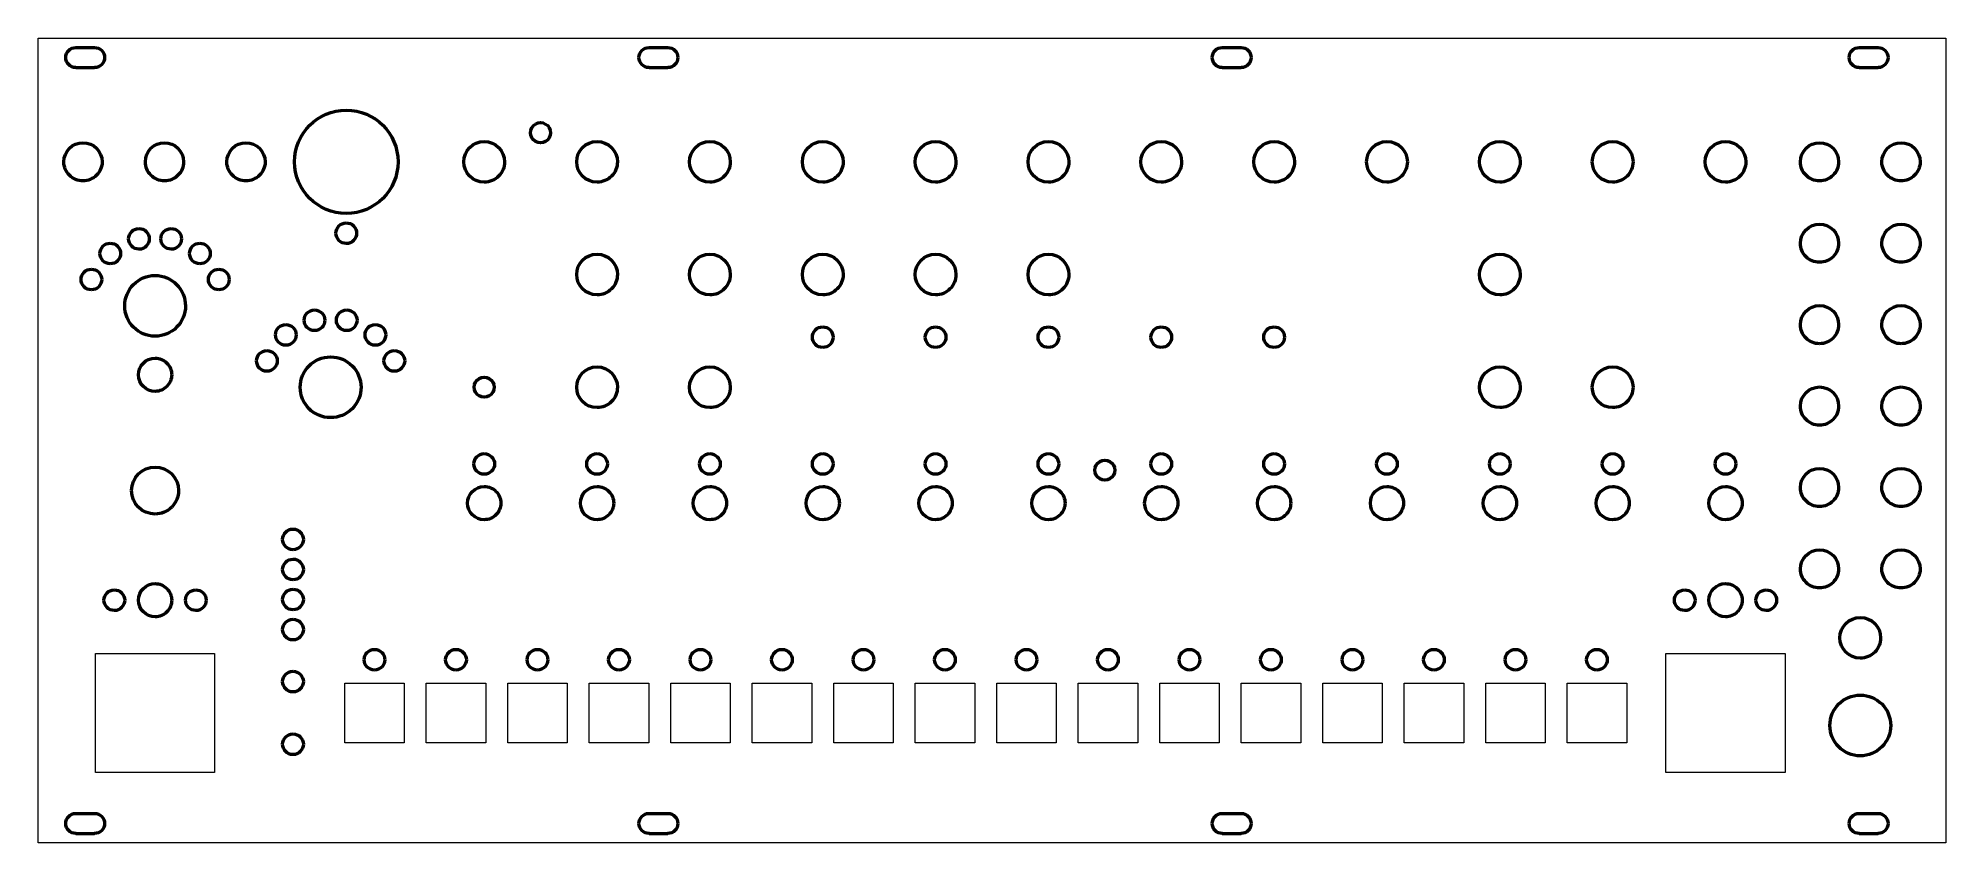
# Model space of a CAD drawing. Header units: millimetres. Extents: x -2 to 302, y -12 to 117.
import ezdxf

# ---------------------------------------------------------------- set-up
doc = ezdxf.new("R2010")
doc.units = ezdxf.units.MM
doc.layers.add('DXF_Panel_2_0_mechanical_Model_Mechanical', color=7, linetype='Continuous')

msp = doc.modelspace()

# ---------------------------------------------------------------- linework, layer by layer
at = {"layer": 'DXF_Panel_2_0_mechanical_Model_Mechanical', "color": 18, "lineweight": 0, "ltscale": 25.4}
for p, q in [((-2.149999, 116.749987), (302.150018, 116.749987)), ((-2.149999, -11.750016), (-2.149999, 116.749987)), ((302.150018, 116.749987), (302.150018, -11.750016)), ((6.99958, 18.499207), (25.999581, 18.499207)), ((6.99958, -0.500793), (6.99958, 18.499207)), ((25.999581, 18.499207), (25.999581, -0.500793)), ((257.499719, 18.499215), (276.499721, 18.499215)), ((257.499719, -0.500785), (257.499719, 18.499215)), ((276.499721, 18.499215), (276.499721, -0.500785)), ((46.749493, 13.751917), (56.249493, 13.751917)), ((46.749493, 4.251917), (46.749493, 13.751917)), ((56.249493, 13.751917), (56.249493, 4.251917)), ((59.749493, 13.751917), (69.249492, 13.751917)), ((59.749493, 4.251917), (59.749493, 13.751917)), ((69.249492, 13.751917), (69.249492, 4.251917)), ((72.749493, 13.751917), (82.249492, 13.751917)), ((72.749493, 4.251917), (72.749493, 13.751917)), ((82.249492, 13.751917), (82.249492, 4.251917)), ((85.749491, 13.751917), (95.249491, 13.751917)), ((85.749491, 4.251917), (85.749491, 13.751917)), ((95.249491, 13.751917), (95.249491, 4.251917)), ((98.749491, 13.751917), (108.24949, 13.751917)), ((98.749491, 4.251917), (98.749491, 13.751917)), ((108.24949, 13.751917), (108.24949, 4.251917)), ((111.74949, 13.751917), (121.24949, 13.751917)), ((111.74949, 4.251917), (111.74949, 13.751917)), ((121.24949, 13.751917), (121.24949, 4.251917)), ((124.749489, 13.751917), (134.249489, 13.751917)), ((124.749489, 4.251917), (124.749489, 13.751917)), ((134.249489, 13.751917), (134.249489, 4.251917)), ((137.749489, 13.751917), (147.249488, 13.751917)), ((137.749489, 4.251917), (137.749489, 13.751917)), ((147.249488, 13.751917), (147.249488, 4.251917)), ((150.749488, 13.751917), (160.249488, 13.751917)), ((150.749488, 4.251917), (150.749488, 13.751917)), ((160.249488, 13.751917), (160.249488, 4.251917)), ((163.749488, 13.751917), (173.249487, 13.751917)), ((163.749488, 4.251917), (163.749488, 13.751917)), ((173.249487, 13.751917), (173.249487, 4.251917)), ((176.749487, 13.751917), (186.249487, 13.751917)), ((176.749487, 4.251917), (176.749487, 13.751917)), ((186.249487, 13.751917), (186.249487, 4.251917)), ((189.749486, 13.751917), (199.249486, 13.751917)), ((189.749486, 4.251917), (189.749486, 13.751917)), ((199.249486, 13.751917), (199.249486, 4.251917)), ((202.749486, 13.751917), (212.249485, 13.751917)), ((202.749486, 4.251917), (202.749486, 13.751917)), ((212.249485, 13.751917), (212.249485, 4.251917)), ((215.749485, 13.751917), (225.249485, 13.751917)), ((215.749485, 4.251917), (215.749485, 13.751917)), ((225.249485, 13.751917), (225.249485, 4.251917)), ((228.749485, 13.751917), (238.249484, 13.751917)), ((228.749485, 4.251917), (228.749485, 13.751917)), ((238.249484, 13.751917), (238.249484, 4.251917)), ((241.749484, 13.751917), (251.249484, 13.751917)), ((241.749484, 4.251917), (241.749484, 13.751917)), ((251.249484, 13.751917), (251.249484, 4.251917)), ((56.249493, 4.251917), (46.749493, 4.251917)), ((69.249492, 4.251917), (59.749493, 4.251917)), ((82.249492, 4.251917), (72.749493, 4.251917)), ((95.249491, 4.251917), (85.749491, 4.251917)), ((108.24949, 4.251917), (98.749491, 4.251917)), ((121.24949, 4.251917), (111.74949, 4.251917)), ((134.249489, 4.251917), (124.749489, 4.251917)), ((147.249488, 4.251917), (137.749489, 4.251917)), ((160.249488, 4.251917), (150.749488, 4.251917)), ((173.249487, 4.251917), (163.749488, 4.251917)), ((186.249487, 4.251917), (176.749487, 4.251917)), ((199.249486, 4.251917), (189.749486, 4.251917)), ((212.249485, 4.251917), (202.749486, 4.251917)), ((225.249485, 4.251917), (215.749485, 4.251917)), ((238.249484, 4.251917), (228.749485, 4.251917)), ((251.249484, 4.251917), (241.749484, 4.251917)), ((25.999581, -0.500793), (6.99958, -0.500793)), ((276.499721, -0.500785), (257.499719, -0.500785)), ((302.150018, -11.750016), (-2.149999, -11.750016))]:
    msp.add_line(p, q, dxfattribs=at)
at = {"layer": 'DXF_Panel_2_0_mechanical_Model_Mechanical', "color": 1, "lineweight": 50, "ltscale": 25.4}
for p, q in [((3.850001, 115.249984), (6.850001, 115.249984)), ((95.290002, 115.249984), (98.290002, 115.249984)), ((186.730002, 115.249984), (189.730002, 115.249984)), ((288.330011, 115.249984), (291.330011, 115.249984)), ((3.850001, 112.049984), (6.850001, 112.049984)), ((95.290002, 112.049984), (98.290002, 112.049984)), ((186.730002, 112.049984), (189.730002, 112.049984)), ((288.330011, 112.049984), (291.330011, 112.049984)), ((3.850001, -7.050031), (6.850001, -7.050031)), ((95.290002, -7.050031), (98.290002, -7.050031)), ((186.730002, -7.050031), (189.730002, -7.050031)), ((288.330011, -7.050031), (291.330011, -7.050031)), ((3.850001, -10.25003), (6.850001, -10.25003)), ((95.290002, -10.25003), (98.290002, -10.25003)), ((186.730002, -10.25003), (189.730002, -10.25003)), ((288.330011, -10.25003), (291.330011, -10.25003))]:
    msp.add_line(p, q, dxfattribs=at)
at = {"layer": 'DXF_Panel_2_0_mechanical_Model_Mechanical', "color": 18, "lineweight": 50, "ltscale": 25.4}
for points in [[(2.250001, 113.649984), (2.250002, 114.533639), (2.966346, 115.249984), (3.850001, 115.249984)], [(3.850001, 112.049984), (2.966346, 112.049985), (2.250002, 112.766329), (2.250001, 113.649984)], [(6.850001, 115.249984), (7.733657, 115.249984), (8.450001, 114.53364), (8.450001, 113.649984)], [(8.450001, 113.649984), (8.450001, 112.766329), (7.733657, 112.049984), (6.850001, 112.049984)], [(93.690002, 113.649984), (93.690003, 114.533639), (94.406347, 115.249984), (95.290002, 115.249984)], [(95.290002, 112.049984), (94.406347, 112.049985), (93.690003, 112.766329), (93.690002, 113.649984)], [(98.290002, 115.249984), (99.173658, 115.249984), (99.890002, 114.53364), (99.890002, 113.649984)], [(99.890002, 113.649984), (99.890002, 112.766329), (99.173658, 112.049984), (98.290002, 112.049984)], [(185.130002, 113.649984), (185.130003, 114.533639), (185.846347, 115.249984), (186.730002, 115.249984)], [(186.730002, 112.049984), (185.846347, 112.049985), (185.130003, 112.766329), (185.130002, 113.649984)], [(189.730002, 115.249984), (190.613658, 115.249984), (191.330002, 114.53364), (191.330002, 113.649984)], [(191.330002, 113.649984), (191.330002, 112.766329), (190.613658, 112.049984), (189.730002, 112.049984)], [(286.730011, 113.649984), (286.730011, 114.533639), (287.446355, 115.249984), (288.330011, 115.249984)], [(288.330011, 112.049984), (287.446355, 112.049985), (286.730011, 112.766329), (286.730011, 113.649984)], [(291.330011, 115.249984), (292.213666, 115.249984), (292.930011, 114.53364), (292.930011, 113.649984)], [(292.930011, 113.649984), (292.930011, 112.766329), (292.213666, 112.049984), (291.330011, 112.049984)], [(38.749989, 96.999282), (38.749989, 101.555631), (42.443639, 105.249281), (46.999988, 105.249281)], [(46.999988, 105.249281), (51.556336, 105.249281), (55.249986, 101.555631), (55.249987, 96.999282)], [(1.95, 96.999288), (1.950001, 98.683756), (3.315533, 100.049287), (5.000001, 100.049286)], [(5.000001, 100.049286), (6.684469, 100.049287), (8.050001, 98.683756), (8.050002, 96.999288)], [(14.95, 96.999289), (14.950001, 98.683757), (16.315533, 100.049287), (18.000001, 100.049287)], [(18.000001, 100.049287), (19.684469, 100.049287), (21.050001, 98.683757), (21.050002, 96.999289)], [(27.949999, 96.999285), (27.95, 98.683753), (29.315532, 100.049283), (31, 100.049283)], [(31, 100.049283), (32.684468, 100.049283), (34.05, 98.683753), (34.050001, 96.999285)], [(65.751643, 96.999285), (65.751645, 98.794209), (67.206718, 100.249282), (69.001642, 100.249283)], [(69.001642, 100.249283), (70.796567, 100.249284), (72.251642, 98.79421), (72.251643, 96.999285)], [(83.751609, 96.999284), (83.75161, 98.794208), (85.206683, 100.249281), (87.001607, 100.249283)], [(87.001607, 100.249283), (88.796533, 100.249283), (90.251607, 98.794209), (90.251609, 96.999284)], [(101.751577, 96.999284), (101.751579, 98.794208), (103.206652, 100.249281), (105.001576, 100.249283)], [(105.001576, 100.249283), (106.796501, 100.249283), (108.251576, 98.794209), (108.251577, 96.999284)], [(119.75179, 96.999286), (119.751791, 98.79421), (121.206864, 100.249283), (123.001788, 100.249285)], [(123.001788, 100.249285), (124.796713, 100.249285), (126.251788, 98.794211), (126.25179, 96.999286)], [(137.751745, 96.999284), (137.751747, 98.794208), (139.20682, 100.249281), (141.001744, 100.249283)], [(141.001744, 100.249283), (142.796669, 100.249283), (144.251744, 98.794209), (144.251745, 96.999284)], [(155.751726, 96.999285), (155.751728, 98.794209), (157.206801, 100.249282), (159.001725, 100.249283)], [(159.001725, 100.249283), (160.79665, 100.249283), (162.251725, 98.79421), (162.251726, 96.999285)], [(173.751693, 96.999285), (173.751694, 98.794209), (175.206767, 100.249282), (177.001692, 100.249283)], [(177.001692, 100.249283), (178.796617, 100.249283), (180.251692, 98.79421), (180.251693, 96.999285)], [(191.751908, 96.999287), (191.75191, 98.794211), (193.206983, 100.249284), (195.001907, 100.249285)], [(195.001907, 100.249285), (196.796832, 100.249285), (198.251907, 98.794212), (198.251908, 96.999287)], [(209.751864, 96.999285), (209.751865, 98.794209), (211.206938, 100.249282), (213.001862, 100.249283)], [(213.001862, 100.249283), (214.796787, 100.249283), (216.251862, 98.79421), (216.251864, 96.999285)], [(227.752835, 96.999285), (227.752837, 98.794209), (229.20791, 100.249282), (231.002834, 100.249284)], [(231.002834, 100.249284), (232.797759, 100.249284), (234.252834, 98.794211), (234.252835, 96.999285)], [(245.751286, 96.999283), (245.751288, 98.794207), (247.206361, 100.24928), (249.001285, 100.249282)], [(249.001285, 100.249282), (250.79621, 100.249282), (252.251285, 98.794208), (252.251287, 96.999283)], [(263.752258, 96.999284), (263.75226, 98.794208), (265.207333, 100.249281), (267.002257, 100.249283)], [(267.002257, 100.249283), (268.797182, 100.249283), (270.252257, 98.794209), (270.252258, 96.999284)], [(278.95096, 96.999289), (278.950961, 98.683758), (280.316493, 100.049288), (282.000961, 100.049288)], [(282.000961, 100.049288), (283.685429, 100.049288), (285.050961, 98.683758), (285.050962, 96.999289)], [(291.950665, 96.99929), (291.950666, 98.683758), (293.316198, 100.049288), (295.000666, 100.049288)], [(295.000666, 100.049288), (296.685134, 100.049288), (298.050666, 98.683758), (298.050667, 96.99929)], [(2.843325, 94.842611), (2.271339, 95.414598), (1.95, 96.190377), (1.95, 96.999288)], [(5.000001, 93.949287), (4.191091, 93.949287), (3.415311, 94.270625), (2.843325, 94.842611)], [(7.156678, 94.842611), (6.584692, 94.270625), (5.808912, 93.949287), (5.000001, 93.949287)], [(8.050002, 96.999288), (8.050002, 96.190377), (7.728664, 95.414598), (7.156678, 94.842611)], [(15.843324, 94.842612), (15.271338, 95.414598), (14.95, 96.190378), (14.95, 96.999289)], [(18.000001, 93.949288), (17.19109, 93.949287), (16.41531, 94.270626), (15.843324, 94.842612)], [(20.156677, 94.842612), (19.584691, 94.270626), (18.808911, 93.949287), (18.000001, 93.949288)], [(21.050002, 96.999289), (21.050002, 96.190378), (20.728663, 95.414598), (20.156677, 94.842612)], [(28.843323, 94.842608), (28.271337, 95.414594), (27.949999, 96.190374), (27.949999, 96.999285)], [(31, 93.949284), (30.191089, 93.949284), (29.41531, 94.270622), (28.843323, 94.842608)], [(33.156677, 94.842608), (32.584691, 94.270622), (31.808911, 93.949284), (31, 93.949284)], [(34.050001, 96.999285), (34.050001, 96.190374), (33.728663, 95.414594), (33.156677, 94.842608)], [(46.999988, 88.749283), (42.443639, 88.749284), (38.749989, 92.442934), (38.749989, 96.999282)], [(55.249987, 96.999282), (55.249986, 92.442934), (51.556336, 88.749284), (46.999988, 88.749283)], [(69.001642, 93.749283), (67.206716, 93.749285), (65.751643, 95.20436), (65.751643, 96.999285)], [(71.29974, 94.701187), (70.690246, 94.091693), (69.863596, 93.749283), (69.001642, 93.749283)], [(72.251643, 96.999285), (72.251643, 96.137331), (71.909233, 95.31068), (71.29974, 94.701187)], [(87.001607, 93.749282), (85.206682, 93.749284), (83.751609, 95.204359), (83.751609, 96.999284)], [(89.299706, 94.701186), (88.690212, 94.091692), (87.863561, 93.749282), (87.001607, 93.749282)], [(90.251609, 96.999284), (90.251609, 96.13733), (89.909199, 95.310679), (89.299706, 94.701186)], [(105.001576, 93.749282), (103.206651, 93.749284), (101.751577, 95.204359), (101.751577, 96.999284)], [(107.299674, 94.701186), (106.690181, 94.091692), (105.86353, 93.749282), (105.001576, 93.749282)], [(108.251577, 96.999284), (108.251577, 96.13733), (107.909168, 95.310679), (107.299674, 94.701186)], [(123.001788, 93.749284), (121.206863, 93.749286), (119.75179, 95.204361), (119.75179, 96.999286)], [(125.299886, 94.701188), (124.690393, 94.091694), (123.863742, 93.749284), (123.001788, 93.749284)], [(126.25179, 96.999286), (126.25179, 96.137332), (125.90938, 95.310681), (125.299886, 94.701188)], [(141.001744, 93.749282), (139.206819, 93.749284), (137.751745, 95.204359), (137.751745, 96.999284)], [(143.299842, 94.701186), (142.690348, 94.091692), (141.863698, 93.749282), (141.001744, 93.749282)], [(144.251745, 96.999284), (144.251745, 96.13733), (143.909336, 95.310679), (143.299842, 94.701186)], [(159.001725, 93.749283), (157.206799, 93.749284), (155.751726, 95.204359), (155.751726, 96.999285)], [(161.299823, 94.701186), (160.690329, 94.091693), (159.863679, 93.749283), (159.001725, 93.749283)], [(162.251726, 96.999285), (162.251726, 96.137331), (161.909316, 95.31068), (161.299823, 94.701186)], [(177.001692, 93.749283), (175.206766, 93.749284), (173.751693, 95.204359), (173.751693, 96.999285)], [(179.29979, 94.701186), (178.690296, 94.091693), (177.863646, 93.749283), (177.001692, 93.749283)], [(180.251693, 96.999285), (180.251693, 96.137331), (179.909283, 95.31068), (179.29979, 94.701186)], [(195.001907, 93.749285), (193.206981, 93.749286), (191.751908, 95.204361), (191.751908, 96.999287)], [(197.300005, 94.701188), (196.690511, 94.091695), (195.863861, 93.749285), (195.001907, 93.749285)], [(198.251908, 96.999287), (198.251908, 96.137333), (197.909498, 95.310682), (197.300005, 94.701188)], [(213.001862, 93.749283), (211.206937, 93.749284), (209.751864, 95.204359), (209.751864, 96.999285)], [(215.29996, 94.701186), (214.690467, 94.091693), (213.863816, 93.749283), (213.001862, 93.749283)], [(216.251864, 96.999285), (216.251864, 96.137331), (215.909454, 95.31068), (215.29996, 94.701186)], [(231.002834, 93.749284), (229.207909, 93.749285), (227.752835, 95.20436), (227.752835, 96.999285)], [(233.300932, 94.701187), (232.691438, 94.091694), (231.864788, 93.749284), (231.002834, 93.749284)], [(234.252835, 96.999285), (234.252835, 96.137331), (233.910426, 95.310681), (233.300932, 94.701187)], [(249.001285, 93.749282), (247.20636, 93.749283), (245.751286, 95.204358), (245.751286, 96.999283)], [(251.299383, 94.701185), (250.68989, 94.091691), (249.863239, 93.749282), (249.001285, 93.749282)], [(252.251287, 96.999283), (252.251287, 96.137329), (251.908877, 95.310678), (251.299383, 94.701185)], [(267.002257, 93.749282), (265.207331, 93.749284), (263.752258, 95.204359), (263.752258, 96.999284)], [(269.300355, 94.701186), (268.690861, 94.091692), (267.864211, 93.749282), (267.002257, 93.749282)], [(270.252258, 96.999284), (270.252258, 96.13733), (269.909848, 95.310679), (269.300355, 94.701186)], [(279.844284, 94.842613), (279.272298, 95.414599), (278.95096, 96.190379), (278.95096, 96.999289)], [(282.000961, 93.949288), (281.19205, 93.949288), (280.41627, 94.270627), (279.844284, 94.842613)], [(284.157637, 94.842613), (283.585651, 94.270627), (282.809871, 93.949288), (282.000961, 93.949288)], [(285.050962, 96.999289), (285.050962, 96.190379), (284.729624, 95.414599), (284.157637, 94.842613)], [(292.843989, 94.842613), (292.272003, 95.414599), (291.950665, 96.190379), (291.950665, 96.99929)], [(295.000666, 93.949289), (294.191755, 93.949289), (293.415975, 94.270627), (292.843989, 94.842613)], [(297.157342, 94.842613), (296.585356, 94.270627), (295.809577, 93.949289), (295.000666, 93.949289)], [(298.050667, 96.99929), (298.050667, 96.190379), (297.729329, 95.414599), (297.157342, 94.842613)], [(12.283671, 84.695085), (12.283671, 85.606354), (13.0224, 86.345085), (13.93367, 86.345086)], [(13.93367, 86.345086), (14.371277, 86.345086), (14.790961, 86.171247), (15.100397, 85.861812)], [(15.100397, 85.861812), (15.409832, 85.552377), (15.583671, 85.132692), (15.58367, 84.695085)], [(17.419549, 84.695085), (17.419548, 85.606354), (18.158277, 86.345085), (19.069547, 86.345086)], [(19.069547, 86.345086), (19.507154, 86.345086), (19.926839, 86.171247), (20.236274, 85.861812)], [(20.236274, 85.861812), (20.545709, 85.552377), (20.719548, 85.132692), (20.719548, 84.695085)], [(45.349987, 85.599295), (45.349986, 86.510565), (46.088716, 87.249295), (46.999985, 87.249296)], [(46.999985, 83.949294), (46.088716, 83.949295), (45.349986, 84.688026), (45.349987, 85.599295)], [(46.999985, 87.249296), (47.437593, 87.249296), (47.857277, 87.075458), (48.166712, 86.766022)], [(48.166712, 86.766022), (48.476147, 86.456587), (48.649986, 86.036903), (48.649986, 85.599295)], [(48.649986, 85.599295), (48.649986, 85.161688), (48.476147, 84.742003), (48.166712, 84.432568)], [(278.95096, 83.999067), (278.950961, 85.683535), (280.316493, 87.049065), (282.000961, 87.049065)], [(282.000961, 87.049065), (283.685429, 87.049065), (285.050961, 85.683535), (285.050962, 83.999067)], [(291.950665, 83.999067), (291.950666, 85.683535), (293.316198, 87.049066), (295.000666, 87.049065)], [(295.000666, 87.049065), (296.685134, 87.049066), (298.050666, 85.683535), (298.050667, 83.999067)], [(7.707613, 82.363376), (7.707613, 83.274645), (8.446342, 84.013376), (9.357611, 84.013377)], [(9.357611, 80.713375), (8.446342, 80.713376), (7.707613, 81.452106), (7.707613, 82.363376)], [(9.357611, 84.013377), (9.795219, 84.013377), (10.214903, 83.839538), (10.524338, 83.530103)], [(10.524338, 83.530103), (10.833774, 83.220668), (11.007612, 82.800983), (11.007612, 82.363376)], [(11.007612, 82.363376), (11.007612, 81.925768), (10.833774, 81.506084), (10.524338, 81.196649)], [(13.93367, 83.045084), (13.0224, 83.045085), (12.283671, 83.783815), (12.283671, 84.695085)], [(15.100397, 83.528357), (14.790961, 83.218922), (14.371277, 83.045083), (13.93367, 83.045084)], [(15.58367, 84.695085), (15.583671, 84.257477), (15.409832, 83.837793), (15.100397, 83.528357)], [(19.069547, 83.045084), (18.158277, 83.045085), (17.419548, 83.783815), (17.419549, 84.695085)], [(20.236274, 83.528357), (19.926839, 83.218922), (19.507154, 83.045083), (19.069547, 83.045084)], [(20.719548, 84.695085), (20.719548, 84.257477), (20.545709, 83.837793), (20.236274, 83.528357)], [(21.995618, 82.363376), (21.995618, 83.274645), (22.734347, 84.013376), (23.645616, 84.013377)], [(23.645616, 80.713375), (22.734347, 80.713376), (21.995618, 81.452106), (21.995618, 82.363376)], [(23.645616, 84.013377), (24.083224, 84.013377), (24.502908, 83.839538), (24.812343, 83.530103)], [(24.812343, 83.530103), (25.121779, 83.220668), (25.295618, 82.800983), (25.295617, 82.363376)], [(25.295617, 82.363376), (25.295618, 81.925768), (25.121779, 81.506084), (24.812343, 81.196649)], [(48.166712, 84.432568), (47.857277, 84.123133), (47.437593, 83.949294), (46.999985, 83.949294)], [(83.751609, 78.999073), (83.751611, 80.793997), (85.206684, 82.24907), (87.001608, 82.249072)], [(87.001608, 82.249072), (88.796533, 82.249072), (90.251608, 80.793999), (90.251609, 78.999073)], [(101.751579, 78.999074), (101.75158, 80.793998), (103.206653, 82.249071), (105.001577, 82.249072)], [(105.001577, 82.249072), (106.796502, 82.249073), (108.251577, 80.793999), (108.251579, 78.999074)], [(119.751792, 78.999076), (119.751794, 80.794), (121.206867, 82.249073), (123.001791, 82.249074)], [(123.001791, 82.249074), (124.796716, 82.249075), (126.251791, 80.794001), (126.251793, 78.999076)], [(137.751748, 78.999074), (137.75175, 80.793998), (139.206823, 82.249071), (141.001747, 82.249072)], [(141.001747, 82.249072), (142.796672, 82.249073), (144.251747, 80.793999), (144.251748, 78.999074)], [(155.751749, 78.999074), (155.75175, 80.793998), (157.206823, 82.249071), (159.001747, 82.249072)], [(159.001747, 82.249072), (160.796672, 82.249073), (162.251747, 80.793999), (162.251749, 78.999074)], [(227.752835, 78.999075), (227.752837, 80.793999), (229.20791, 82.249072), (231.002834, 82.249073)], [(231.002834, 82.249073), (232.797759, 82.249073), (234.252834, 80.794), (234.252835, 78.999075)], [(279.844284, 81.84239), (279.272298, 82.414376), (278.95096, 83.190156), (278.95096, 83.999067)], [(285.050962, 83.999067), (285.050962, 83.190156), (284.729624, 82.414376), (284.157637, 81.84239)], [(292.843989, 81.84239), (292.272003, 82.414377), (291.950665, 83.190156), (291.950665, 83.999067)], [(298.050667, 83.999067), (298.050667, 83.190156), (297.729329, 82.414377), (297.157342, 81.84239)], [(4.688823, 78.208434), (4.688823, 79.119704), (5.427552, 79.858434), (6.338821, 79.858435)], [(6.338821, 79.858435), (6.776429, 79.858436), (7.196113, 79.684597), (7.505548, 79.375161)], [(7.505548, 79.375161), (7.814984, 79.065726), (7.988822, 78.646042), (7.988822, 78.208434)], [(10.524338, 81.196649), (10.214903, 80.887214), (9.795219, 80.713375), (9.357611, 80.713375)], [(24.812343, 81.196649), (24.502908, 80.887214), (24.083224, 80.713375), (23.645616, 80.713375)], [(25.014151, 78.208434), (25.014151, 79.119704), (25.75288, 79.858434), (26.66415, 79.858435)], [(26.66415, 79.858435), (27.101757, 79.858436), (27.521441, 79.684597), (27.830877, 79.375161)], [(27.830877, 79.375161), (28.140312, 79.065726), (28.314151, 78.646042), (28.31415, 78.208434)], [(282.000961, 80.949066), (281.19205, 80.949066), (280.41627, 81.270404), (279.844284, 81.84239)], [(284.157637, 81.84239), (283.585651, 81.270404), (282.809871, 80.949066), (282.000961, 80.949066)], [(295.000666, 80.949066), (294.191755, 80.949066), (293.415975, 81.270404), (292.843989, 81.84239)], [(297.157342, 81.84239), (296.585356, 81.270404), (295.809577, 80.949066), (295.000666, 80.949066)], [(6.338821, 76.558433), (5.427552, 76.558434), (4.688823, 77.297165), (4.688823, 78.208434)], [(7.505548, 77.041707), (7.196113, 76.732272), (6.776429, 76.558433), (6.338821, 76.558433)], [(7.988822, 78.208434), (7.988822, 77.770827), (7.814984, 77.351142), (7.505548, 77.041707)], [(11.651615, 73.99915), (11.651617, 76.677728), (13.823033, 78.849144), (16.501611, 78.849146)], [(16.501611, 78.849146), (19.18019, 78.849146), (21.351609, 76.677729), (21.351611, 73.99915)], [(26.66415, 76.558433), (25.75288, 76.558434), (25.014151, 77.297165), (25.014151, 78.208434)], [(27.830877, 77.041707), (27.521441, 76.732272), (27.101757, 76.558433), (26.66415, 76.558433)], [(28.31415, 78.208434), (28.314151, 77.770827), (28.140312, 77.351142), (27.830877, 77.041707)], [(87.001608, 75.749072), (85.206682, 75.749073), (83.751609, 77.204148), (83.751609, 78.999073)], [(89.299706, 76.700975), (88.690212, 76.091482), (87.863562, 75.749072), (87.001608, 75.749072)], [(90.251609, 78.999073), (90.251609, 78.137119), (89.909199, 77.310469), (89.299706, 76.700975)], [(105.001577, 75.749072), (103.206652, 75.749074), (101.751579, 77.204149), (101.751579, 78.999074)], [(107.299675, 76.700976), (106.690182, 76.091482), (105.863531, 75.749072), (105.001577, 75.749072)], [(108.251579, 78.999074), (108.251579, 78.13712), (107.909169, 77.310469), (107.299675, 76.700976)], [(123.001791, 75.749074), (121.206866, 75.749076), (119.751792, 77.204151), (119.751792, 78.999076)], [(125.299889, 76.700978), (124.690396, 76.091484), (123.863745, 75.749074), (123.001791, 75.749074)], [(126.251793, 78.999076), (126.251793, 78.137122), (125.909383, 77.310471), (125.299889, 76.700978)], [(141.001747, 75.749072), (139.206821, 75.749074), (137.751748, 77.204149), (137.751748, 78.999074)], [(143.299845, 76.700976), (142.690351, 76.091482), (141.863701, 75.749072), (141.001747, 75.749072)], [(144.251748, 78.999074), (144.251748, 78.13712), (143.909338, 77.310469), (143.299845, 76.700976)], [(159.001747, 75.749072), (157.206822, 75.749074), (155.751749, 77.204149), (155.751749, 78.999074)], [(161.299845, 76.700976), (160.690352, 76.091482), (159.863701, 75.749072), (159.001747, 75.749072)], [(162.251749, 78.999074), (162.251749, 78.13712), (161.909339, 77.310469), (161.299845, 76.700976)], [(231.002834, 75.749073), (229.207909, 75.749075), (227.752835, 77.20415), (227.752835, 78.999075)], [(233.300932, 76.700977), (232.691438, 76.091483), (231.864788, 75.749073), (231.002834, 75.749073)], [(234.252835, 78.999075), (234.252835, 78.137121), (233.910426, 77.31047), (233.300932, 76.700977)], [(16.501611, 69.149149), (13.823031, 69.149152), (11.651614, 71.32057), (11.651615, 73.99915)], [(21.351611, 73.99915), (21.351611, 72.71285), (20.84063, 71.479233), (19.931079, 70.569682)], [(40.28374, 71.695303), (40.283739, 72.606572), (41.022468, 73.345303), (41.933738, 73.345304)], [(41.933738, 73.345304), (42.371345, 73.345304), (42.79103, 73.171465), (43.100465, 72.86203)], [(45.419617, 71.695303), (45.419616, 72.606572), (46.158345, 73.345303), (47.069615, 73.345304)], [(47.069615, 73.345304), (47.507222, 73.345304), (47.926907, 73.171465), (48.236342, 72.86203)], [(278.95096, 70.999085), (278.950961, 72.683553), (280.316493, 74.049084), (282.000961, 74.049083)], [(282.000961, 74.049083), (283.685429, 74.049084), (285.050961, 72.683553), (285.050962, 70.999085)], [(291.950665, 70.999085), (291.950666, 72.683554), (293.316198, 74.049084), (295.000666, 74.049084)], [(295.000666, 74.049084), (296.685134, 74.049084), (298.050666, 72.683554), (298.050667, 70.999085)], [(19.931079, 70.569682), (19.021527, 69.66013), (17.787911, 69.149149), (16.501611, 69.149149)], [(35.707681, 69.363593), (35.707681, 70.274863), (36.44641, 71.013593), (37.357679, 71.013594)], [(37.357679, 71.013594), (37.795287, 71.013594), (38.214971, 70.839755), (38.524406, 70.53032)], [(38.524406, 70.53032), (38.833842, 70.220885), (39.007681, 69.801201), (39.00768, 69.363593)], [(41.933738, 70.045302), (41.022468, 70.045303), (40.283739, 70.784033), (40.28374, 71.695303)], [(43.100465, 70.528576), (42.79103, 70.21914), (42.371345, 70.045302), (41.933738, 70.045302)], [(43.100465, 72.86203), (43.4099, 72.552595), (43.583739, 72.13291), (43.583739, 71.695303)], [(43.583739, 71.695303), (43.583739, 71.257695), (43.4099, 70.838011), (43.100465, 70.528576)], [(47.069615, 70.045302), (46.158345, 70.045303), (45.419616, 70.784033), (45.419617, 71.695303)], [(48.236342, 70.528576), (47.926907, 70.21914), (47.507222, 70.045302), (47.069615, 70.045302)], [(48.236342, 72.86203), (48.545777, 72.552595), (48.719616, 72.13291), (48.719616, 71.695303)], [(48.719616, 71.695303), (48.719616, 71.257695), (48.545777, 70.838011), (48.236342, 70.528576)], [(49.995686, 69.363593), (49.995686, 70.274863), (50.734415, 71.013593), (51.645685, 71.013594)], [(51.645685, 71.013594), (52.083292, 71.013594), (52.502976, 70.839755), (52.812412, 70.53032)], [(52.812412, 70.53032), (53.121847, 70.220885), (53.295686, 69.801201), (53.295685, 69.363593)], [(121.351788, 68.999102), (121.351787, 69.910372), (122.090516, 70.649102), (123.001786, 70.649103)], [(123.001786, 70.649103), (123.439393, 70.649104), (123.859078, 70.475265), (124.168513, 70.165829)], [(124.168513, 70.165829), (124.477948, 69.856394), (124.651787, 69.43671), (124.651787, 68.999102)], [(139.351747, 68.999102), (139.351747, 69.910372), (140.090476, 70.649102), (141.001745, 70.649103)], [(141.001745, 70.649103), (141.439353, 70.649104), (141.859037, 70.475265), (142.168472, 70.165829)], [(142.168472, 70.165829), (142.477908, 69.856394), (142.651746, 69.43671), (142.651746, 68.999102)], [(157.351727, 68.999102), (157.351727, 69.910372), (158.090456, 70.649102), (159.001725, 70.649103)], [(159.001725, 70.649103), (159.439333, 70.649104), (159.859017, 70.475265), (160.168452, 70.165829)], [(160.168452, 70.165829), (160.477888, 69.856394), (160.651726, 69.43671), (160.651726, 68.999102)], [(175.351686, 68.999102), (175.351685, 69.910372), (176.090414, 70.649102), (177.001684, 70.649103)], [(177.001684, 70.649103), (177.439291, 70.649104), (177.858976, 70.475265), (178.168411, 70.165829)], [(178.168411, 70.165829), (178.477846, 69.856394), (178.651685, 69.43671), (178.651685, 68.999102)], [(193.350879, 68.999102), (193.350879, 69.910372), (194.089608, 70.649102), (195.000877, 70.649103)], [(195.000877, 70.649103), (195.438485, 70.649104), (195.858169, 70.475265), (196.167604, 70.165829)], [(196.167604, 70.165829), (196.47704, 69.856394), (196.650878, 69.43671), (196.650878, 68.999102)], [(279.844284, 68.842409), (279.272298, 69.414395), (278.95096, 70.190175), (278.95096, 70.999085)], [(285.050962, 70.999085), (285.050962, 70.190175), (284.729624, 69.414395), (284.157637, 68.842409)], [(292.843989, 68.842409), (292.272003, 69.414395), (291.950665, 70.190175), (291.950665, 70.999085)], [(298.050667, 70.999085), (298.050667, 70.190175), (297.729329, 69.414395), (297.157342, 68.842409)], [(37.357679, 67.713592), (36.44641, 67.713593), (35.707681, 68.452324), (35.707681, 69.363593)], [(38.524406, 68.196866), (38.214971, 67.887431), (37.795287, 67.713592), (37.357679, 67.713592)], [(39.00768, 69.363593), (39.007681, 68.925986), (38.833842, 68.506301), (38.524406, 68.196866)], [(51.645685, 67.713592), (50.734415, 67.713593), (49.995686, 68.452324), (49.995686, 69.363593)], [(52.812412, 68.196866), (52.502976, 67.887431), (52.083292, 67.713592), (51.645685, 67.713592)], [(53.295685, 69.363593), (53.295686, 68.925986), (53.121847, 68.506301), (52.812412, 68.196866)], [(123.001786, 67.349101), (122.090516, 67.349102), (121.351787, 68.087833), (121.351788, 68.999102)], [(124.168513, 67.832375), (123.859078, 67.52294), (123.439393, 67.349101), (123.001786, 67.349101)], [(124.651787, 68.999102), (124.651787, 68.561495), (124.477948, 68.14181), (124.168513, 67.832375)], [(141.001745, 67.349101), (140.090476, 67.349102), (139.351747, 68.087833), (139.351747, 68.999102)], [(142.168472, 67.832375), (141.859037, 67.52294), (141.439353, 67.349101), (141.001745, 67.349101)], [(142.651746, 68.999102), (142.651746, 68.561495), (142.477908, 68.14181), (142.168472, 67.832375)], [(159.001725, 67.349101), (158.090456, 67.349102), (157.351727, 68.087833), (157.351727, 68.999102)], [(160.168452, 67.832375), (159.859017, 67.52294), (159.439333, 67.349101), (159.001725, 67.349101)], [(160.651726, 68.999102), (160.651726, 68.561495), (160.477888, 68.14181), (160.168452, 67.832375)], [(177.001684, 67.349101), (176.090414, 67.349102), (175.351685, 68.087833), (175.351686, 68.999102)], [(178.168411, 67.832375), (177.858976, 67.52294), (177.439291, 67.349101), (177.001684, 67.349101)], [(178.651685, 68.999102), (178.651685, 68.561495), (178.477846, 68.14181), (178.168411, 67.832375)], [(195.000877, 67.349101), (194.089608, 67.349102), (193.350879, 68.087833), (193.350879, 68.999102)], [(196.167604, 67.832375), (195.858169, 67.52294), (195.438485, 67.349101), (195.000877, 67.349101)], [(196.650878, 68.999102), (196.650878, 68.561495), (196.47704, 68.14181), (196.167604, 67.832375)], [(282.000961, 67.949084), (281.19205, 67.949084), (280.41627, 68.270422), (279.844284, 68.842409)], [(284.157637, 68.842409), (283.585651, 68.270422), (282.809871, 67.949084), (282.000961, 67.949084)], [(295.000666, 67.949084), (294.191755, 67.949084), (293.415975, 68.270423), (292.843989, 68.842409)], [(297.157342, 68.842409), (296.585356, 68.270423), (295.809577, 67.949084), (295.000666, 67.949084)], [(13.851616, 62.999162), (13.851616, 64.462715), (15.03806, 65.64916), (16.501614, 65.649162)], [(16.501614, 65.649162), (17.204439, 65.649162), (17.878477, 65.369967), (18.375449, 64.872995)], [(18.375449, 64.872995), (18.872421, 64.376024), (19.151617, 63.701986), (19.151616, 62.999162)], [(32.688891, 65.208653), (32.688891, 66.119923), (33.42762, 66.858653), (34.338889, 66.858654)], [(34.338889, 63.558652), (33.42762, 63.558653), (32.688891, 64.297384), (32.688891, 65.208653)], [(34.338889, 66.858654), (34.776497, 66.858654), (35.196181, 66.684815), (35.505616, 66.37538)], [(35.505616, 64.041926), (35.196181, 63.732491), (34.776497, 63.558652), (34.338889, 63.558652)], [(35.505616, 66.37538), (35.815052, 66.065945), (35.988891, 65.646261), (35.98889, 65.208653)], [(35.98889, 65.208653), (35.988891, 64.771046), (35.815052, 64.351361), (35.505616, 64.041926)], [(39.651677, 60.999111), (39.651679, 63.677689), (41.823095, 65.849105), (44.501673, 65.849107)], [(44.501673, 65.849107), (47.180253, 65.849107), (49.351671, 63.677691), (49.351673, 60.999111)], [(53.01422, 65.208653), (53.014219, 66.119923), (53.752948, 66.858653), (54.664218, 66.858654)], [(54.664218, 63.558652), (53.752948, 63.558653), (53.014219, 64.297384), (53.01422, 65.208653)], [(54.664218, 66.858654), (55.101825, 66.858654), (55.52151, 66.684815), (55.830945, 66.37538)], [(55.830945, 64.041926), (55.52151, 63.732491), (55.101825, 63.558652), (54.664218, 63.558652)], [(55.830945, 66.37538), (56.14038, 66.065945), (56.314219, 65.646261), (56.314219, 65.208653)], [(56.314219, 65.208653), (56.314219, 64.771046), (56.14038, 64.351361), (55.830945, 64.041926)], [(83.75161, 60.999105), (83.751612, 62.794029), (85.206685, 64.249102), (87.001609, 64.249104)], [(87.001609, 64.249104), (88.796534, 64.249104), (90.251609, 62.79403), (90.25161, 60.999105)], [(101.75158, 60.999105), (101.751581, 62.794029), (103.206654, 64.249102), (105.001578, 64.249104)], [(105.001578, 64.249104), (106.796504, 64.249104), (108.251578, 62.79403), (108.25158, 60.999105)], [(227.752835, 60.999105), (227.752837, 62.794029), (229.20791, 64.249102), (231.002834, 64.249104)], [(231.002834, 64.249104), (232.797759, 64.249104), (234.252834, 62.79403), (234.252835, 60.999105)], [(245.751289, 60.999102), (245.751291, 62.794026), (247.206364, 64.249099), (249.001288, 64.249101)], [(249.001288, 64.249101), (250.796213, 64.249101), (252.251288, 62.794027), (252.251289, 60.999102)], [(16.501614, 60.349162), (15.03806, 60.349164), (13.851616, 61.535609), (13.851616, 62.999162)], [(18.375449, 61.125329), (17.878477, 60.628357), (17.204439, 60.349162), (16.501614, 60.349162)], [(19.151616, 62.999162), (19.151617, 62.296338), (18.872421, 61.6223), (18.375449, 61.125329)], [(44.501673, 56.149111), (41.823093, 56.149113), (39.651677, 58.320531), (39.651677, 60.999111)], [(49.351673, 60.999111), (49.351674, 59.712811), (48.840693, 58.479194), (47.931141, 57.569643)], [(87.001609, 57.749104), (85.206684, 57.749105), (83.75161, 59.20418), (83.75161, 60.999105)], [(90.25161, 60.999105), (90.25161, 60.137151), (89.909201, 59.3105), (89.299707, 58.701007)], [(105.001578, 57.749104), (103.206653, 57.749105), (101.75158, 59.20418), (101.75158, 60.999105)], [(108.25158, 60.999105), (108.25158, 60.137151), (107.90917, 59.3105), (107.299677, 58.701007)], [(231.002834, 57.749104), (229.207909, 57.749105), (227.752835, 59.20418), (227.752835, 60.999105)], [(234.252835, 60.999105), (234.252835, 60.137151), (233.910426, 59.3105), (233.300932, 58.701007)], [(249.001288, 57.749101), (247.206363, 57.749102), (245.751289, 59.204177), (245.751289, 60.999102)], [(252.251289, 60.999102), (252.251289, 60.137148), (251.90888, 59.310498), (251.299386, 58.701004)], [(278.95096, 57.998863), (278.950961, 59.683331), (280.316493, 61.048861), (282.000961, 61.048861)], [(282.000961, 61.048861), (283.685429, 61.048861), (285.050961, 59.683331), (285.050962, 57.998863)], [(291.950665, 57.998863), (291.950666, 59.683331), (293.316198, 61.048861), (295.000666, 61.048861)], [(295.000666, 61.048861), (296.685134, 61.048861), (298.050666, 59.683331), (298.050667, 57.998863)], [(89.299707, 58.701007), (88.690213, 58.091513), (87.863563, 57.749103), (87.001609, 57.749104)], [(107.299677, 58.701007), (106.690183, 58.091513), (105.863532, 57.749103), (105.001578, 57.749104)], [(233.300932, 58.701007), (232.691438, 58.091513), (231.864788, 57.749103), (231.002834, 57.749104)], [(251.299386, 58.701004), (250.689893, 58.091511), (249.863242, 57.749101), (249.001288, 57.749101)], [(279.844284, 55.842186), (279.272298, 56.414172), (278.95096, 57.189952), (278.95096, 57.998863)], [(285.050962, 57.998863), (285.050962, 57.189952), (284.729624, 56.414172), (284.157637, 55.842186)], [(292.843989, 55.842186), (292.272003, 56.414172), (291.950665, 57.189952), (291.950665, 57.998863)], [(298.050667, 57.998863), (298.050667, 57.189952), (297.729329, 56.414172), (297.157342, 55.842186)], [(47.931141, 57.569643), (47.02159, 56.660091), (45.787973, 56.14911), (44.501673, 56.149111)], [(282.000961, 54.948862), (281.19205, 54.948861), (280.41627, 55.2702), (279.844284, 55.842186)], [(284.157637, 55.842186), (283.585651, 55.2702), (282.809871, 54.948861), (282.000961, 54.948862)], [(295.000666, 54.948862), (294.191755, 54.948862), (293.415975, 55.2702), (292.843989, 55.842186)], [(297.157342, 55.842186), (296.585356, 55.2702), (295.809577, 54.948862), (295.000666, 54.948862)], [(67.351639, 48.749273), (67.351639, 49.660542), (68.090368, 50.399273), (69.001637, 50.399274)], [(69.001637, 47.099272), (68.090368, 47.099273), (67.351639, 47.838004), (67.351639, 48.749273)], [(69.001637, 50.399274), (69.439245, 50.399274), (69.858929, 50.225435), (70.168364, 49.916)], [(70.168364, 49.916), (70.4778, 49.606565), (70.651638, 49.186881), (70.651638, 48.749273)], [(70.651638, 48.749273), (70.651638, 48.311665), (70.4778, 47.891981), (70.168364, 47.582546)], [(85.351597, 48.749273), (85.351597, 49.660542), (86.090326, 50.399273), (87.001596, 50.399274)], [(87.001596, 47.099272), (86.090326, 47.099273), (85.351597, 47.838004), (85.351597, 48.749273)], [(87.001596, 50.399274), (87.439203, 50.399274), (87.858887, 50.225435), (88.168323, 49.916)], [(88.168323, 49.916), (88.477758, 49.606565), (88.651597, 49.186881), (88.651596, 48.749273)], [(88.651596, 48.749273), (88.651597, 48.311665), (88.477758, 47.891981), (88.168323, 47.582546)], [(103.35158, 48.749273), (103.35158, 49.660542), (104.090309, 50.399273), (105.001578, 50.399274)], [(105.001578, 47.099272), (104.090309, 47.099273), (103.35158, 47.838004), (103.35158, 48.749273)], [(105.001578, 50.399274), (105.439186, 50.399274), (105.85887, 50.225435), (106.168305, 49.916)], [(106.168305, 49.916), (106.477741, 49.606565), (106.651579, 49.186881), (106.651579, 48.749273)], [(106.651579, 48.749273), (106.651579, 48.311665), (106.477741, 47.891981), (106.168305, 47.582546)], [(121.351779, 48.749273), (121.351778, 49.660543), (122.090507, 50.399273), (123.001777, 50.399274)], [(123.001777, 47.099272), (122.090507, 47.099273), (121.351778, 47.838004), (121.351779, 48.749273)], [(123.001777, 50.399274), (123.439385, 50.399274), (123.859069, 50.225436), (124.168504, 49.916)], [(124.168504, 49.916), (124.477939, 49.606565), (124.651778, 49.186881), (124.651778, 48.749273)], [(124.651778, 48.749273), (124.651778, 48.311666), (124.477939, 47.891981), (124.168504, 47.582546)], [(139.351737, 48.749273), (139.351737, 49.660543), (140.090466, 50.399273), (141.001735, 50.399274)], [(141.001735, 47.099272), (140.090466, 47.099273), (139.351737, 47.838004), (139.351737, 48.749273)], [(141.001735, 50.399274), (141.439343, 50.399274), (141.859027, 50.225436), (142.168462, 49.916)], [(142.168462, 49.916), (142.477898, 49.606565), (142.651737, 49.186881), (142.651736, 48.749273)], [(142.651736, 48.749273), (142.651737, 48.311666), (142.477898, 47.891981), (142.168462, 47.582546)], [(157.351719, 48.749273), (157.351718, 49.660543), (158.090447, 50.399273), (159.001717, 50.399274)], [(159.001717, 47.099272), (158.090447, 47.099273), (157.351718, 47.838004), (157.351719, 48.749273)], [(159.001717, 50.399274), (159.439324, 50.399274), (159.859009, 50.225436), (160.168444, 49.916)], [(160.168444, 49.916), (160.477879, 49.606565), (160.651718, 49.186881), (160.651718, 48.749273)], [(160.651718, 48.749273), (160.651718, 48.311666), (160.477879, 47.891981), (160.168444, 47.582546)], [(175.351688, 48.749273), (175.351688, 49.660542), (176.090417, 50.399273), (177.001686, 50.399274)], [(177.001686, 47.099272), (176.090417, 47.099273), (175.351688, 47.838004), (175.351688, 48.749273)], [(177.001686, 50.399274), (177.439294, 50.399274), (177.858978, 50.225435), (178.168414, 49.916)], [(178.168414, 49.916), (178.477849, 49.606565), (178.651688, 49.186881), (178.651687, 48.749273)], [(178.651687, 48.749273), (178.651688, 48.311665), (178.477849, 47.891981), (178.168414, 47.582546)], [(193.350882, 48.749273), (193.350881, 49.660542), (194.089611, 50.399273), (195.00088, 50.399274)], [(195.00088, 47.099272), (194.089611, 47.099273), (193.350881, 47.838004), (193.350882, 48.749273)], [(195.00088, 50.399274), (195.438488, 50.399274), (195.858172, 50.225435), (196.167607, 49.916)], [(196.167607, 49.916), (196.477042, 49.606565), (196.650881, 49.186881), (196.650881, 48.749273)], [(196.650881, 48.749273), (196.650881, 48.311665), (196.477042, 47.891981), (196.167607, 47.582546)], [(211.351868, 48.749273), (211.351867, 49.660542), (212.090596, 50.399273), (213.001866, 50.399274)], [(213.001866, 47.099272), (212.090596, 47.099273), (211.351867, 47.838004), (211.351868, 48.749273)], [(213.001866, 50.399274), (213.439473, 50.399274), (213.859158, 50.225435), (214.168593, 49.916)], [(214.168593, 49.916), (214.478028, 49.606565), (214.651867, 49.186881), (214.651867, 48.749273)], [(214.651867, 48.749273), (214.651867, 48.311665), (214.478028, 47.891981), (214.168593, 47.582546)], [(229.352836, 48.749273), (229.352836, 49.660542), (230.091565, 50.399273), (231.002834, 50.399274)], [(231.002834, 47.099272), (230.091565, 47.099273), (229.352836, 47.838004), (229.352836, 48.749273)], [(231.002834, 50.399274), (231.440442, 50.399274), (231.860126, 50.225435), (232.169561, 49.916)], [(232.169561, 49.916), (232.478997, 49.606565), (232.652836, 49.186881), (232.652835, 48.749273)], [(232.652835, 48.749273), (232.652836, 48.311665), (232.478997, 47.891981), (232.169561, 47.582546)], [(247.35129, 48.749273), (247.35129, 49.660542), (248.090019, 50.399273), (249.001288, 50.399274)], [(249.001288, 47.099272), (248.090019, 47.099273), (247.35129, 47.838004), (247.35129, 48.749273)], [(249.001288, 50.399274), (249.438896, 50.399274), (249.85858, 50.225435), (250.168016, 49.916)], [(250.168016, 49.916), (250.477451, 49.606565), (250.65129, 49.186881), (250.651289, 48.749273)], [(250.651289, 48.749273), (250.65129, 48.311665), (250.477451, 47.891981), (250.168016, 47.582546)], [(265.350803, 48.749273), (265.350802, 49.660542), (266.089531, 50.399273), (267.000801, 50.399274)], [(267.000801, 47.099272), (266.089531, 47.099273), (265.350802, 47.838004), (265.350803, 48.749273)], [(267.000801, 50.399274), (267.438408, 50.399274), (267.858093, 50.225435), (268.167528, 49.916)], [(268.167528, 49.916), (268.476963, 49.606565), (268.650802, 49.186881), (268.650802, 48.749273)], [(268.650802, 48.749273), (268.650802, 48.311665), (268.476963, 47.891981), (268.167528, 47.582546)], [(12.751615, 44.500107), (12.751617, 46.571172), (14.430546, 48.250102), (16.501612, 48.250104)], [(16.501612, 48.250104), (18.572678, 48.250104), (20.25161, 46.571174), (20.251612, 44.500107)], [(70.168364, 47.582546), (69.858929, 47.273111), (69.439245, 47.099272), (69.001637, 47.099272)], [(88.168323, 47.582546), (87.858887, 47.273111), (87.439203, 47.099272), (87.001596, 47.099272)], [(106.168305, 47.582546), (105.85887, 47.273111), (105.439186, 47.099272), (105.001578, 47.099272)], [(124.168504, 47.582546), (123.859069, 47.273111), (123.439385, 47.099272), (123.001777, 47.099272)], [(142.168462, 47.582546), (141.859027, 47.273111), (141.439343, 47.099272), (141.001735, 47.099272)], [(160.168444, 47.582546), (159.859009, 47.273111), (159.439324, 47.099272), (159.001717, 47.099272)], [(178.168414, 47.582546), (177.858978, 47.273111), (177.439294, 47.099272), (177.001686, 47.099272)], [(196.167607, 47.582546), (195.858172, 47.273111), (195.438488, 47.099272), (195.00088, 47.099272)], [(214.168593, 47.582546), (213.859158, 47.273111), (213.439473, 47.099272), (213.001866, 47.099272)], [(232.169561, 47.582546), (231.860126, 47.273111), (231.440442, 47.099272), (231.002834, 47.099272)], [(250.168016, 47.582546), (249.85858, 47.273111), (249.438896, 47.099272), (249.001288, 47.099272)], [(268.167528, 47.582546), (267.858093, 47.273111), (267.438408, 47.099272), (267.000801, 47.099272)], [(278.95096, 44.999141), (278.950961, 46.683609), (280.316493, 48.049139), (282.000961, 48.049139)], [(282.000961, 48.049139), (283.685429, 48.049139), (285.050961, 46.683609), (285.050962, 44.999141)], [(291.950665, 44.999141), (291.950666, 46.683609), (293.316198, 48.049139), (295.000666, 48.049139)], [(295.000666, 48.049139), (296.685134, 48.049139), (298.050666, 46.683609), (298.050667, 44.999141)], [(16.501612, 40.750107), (14.430545, 40.750109), (12.751615, 42.42904), (12.751615, 44.500107)], [(20.251612, 44.500107), (20.251612, 43.505545), (19.856524, 42.551718), (19.153262, 41.848456)], [(66.351644, 42.499271), (66.351643, 43.962824), (67.538087, 45.149269), (69.001642, 45.149271)], [(69.001642, 45.149271), (69.704466, 45.149271), (70.378505, 44.870076), (70.875477, 44.373104)], [(70.875477, 44.373104), (71.372449, 43.876133), (71.651645, 43.202095), (71.651644, 42.499271)], [(84.351608, 42.499271), (84.351607, 43.962824), (85.538051, 45.149269), (87.001606, 45.149271)], [(87.001606, 45.149271), (87.70443, 45.149271), (88.378469, 44.870076), (88.875441, 44.373104)], [(88.875441, 44.373104), (89.372413, 43.876133), (89.651609, 43.202095), (89.651608, 42.499271)], [(102.351578, 42.499271), (102.351577, 43.962824), (103.538021, 45.149269), (105.001575, 45.149271)], [(105.001575, 45.149271), (105.7044, 45.149271), (106.378439, 44.870076), (106.875411, 44.373104)], [(106.875411, 44.373104), (107.372382, 43.876133), (107.651578, 43.202095), (107.651578, 42.499271)], [(120.351542, 42.499271), (120.351541, 43.962824), (121.537985, 45.149269), (123.001539, 45.149271)], [(123.001539, 45.149271), (123.704364, 45.149271), (124.378403, 44.870076), (124.875375, 44.373104)], [(124.875375, 44.373104), (125.372346, 43.876133), (125.651542, 43.202095), (125.651542, 42.499271)], [(138.351751, 42.499271), (138.35175, 43.962824), (139.538195, 45.149269), (141.001749, 45.149271)], [(141.001749, 45.149271), (141.704573, 45.149271), (142.378612, 44.870076), (142.875584, 44.373104)], [(142.875584, 44.373104), (143.372556, 43.876133), (143.651752, 43.202095), (143.651751, 42.499271)], [(156.351715, 42.499271), (156.351714, 43.962824), (157.538159, 45.149269), (159.001713, 45.149271)], [(159.001713, 45.149271), (159.704537, 45.149271), (160.378576, 44.870076), (160.875548, 44.373104)], [(160.875548, 44.373104), (161.37252, 43.876133), (161.651716, 43.202095), (161.651715, 42.499271)], [(174.351685, 42.499271), (174.351684, 43.962824), (175.538128, 45.149269), (177.001683, 45.149271)], [(177.001683, 45.149271), (177.704507, 45.149271), (178.378546, 44.870076), (178.875518, 44.373104)], [(178.875518, 44.373104), (179.37249, 43.876133), (179.651685, 43.202095), (179.651685, 42.499271)], [(192.351648, 42.499271), (192.351647, 43.962824), (193.538091, 45.149269), (195.001646, 45.149271)], [(195.001646, 45.149271), (195.70447, 45.149271), (196.378509, 44.870076), (196.875481, 44.373104)], [(196.875481, 44.373104), (197.372453, 43.876133), (197.651649, 43.202095), (197.651648, 42.499271)], [(210.351869, 42.499271), (210.351868, 43.962824), (211.538312, 45.149269), (213.001867, 45.149271)], [(213.001867, 45.149271), (213.704691, 45.149271), (214.37873, 44.870076), (214.875702, 44.373104)], [(214.875702, 44.373104), (215.372674, 43.876133), (215.651869, 43.202095), (215.651869, 42.499271)], [(228.351833, 42.499271), (228.351832, 43.962824), (229.538276, 45.149269), (231.001831, 45.149271)], [(231.001831, 45.149271), (231.704655, 45.149271), (232.378694, 44.870076), (232.875666, 44.373104)], [(232.875666, 44.373104), (233.372638, 43.876133), (233.651833, 43.202095), (233.651833, 42.499271)], [(246.351801, 42.499271), (246.3518, 43.962824), (247.538244, 45.149269), (249.001798, 45.149271)], [(249.001798, 45.149271), (249.704623, 45.149271), (250.378661, 44.870076), (250.875633, 44.373104)], [(250.875633, 44.373104), (251.372605, 43.876133), (251.651801, 43.202095), (251.651801, 42.499271)], [(264.351765, 42.499271), (264.351764, 43.962824), (265.538208, 45.149269), (267.001762, 45.149271)], [(267.001762, 45.149271), (267.704587, 45.149271), (268.378625, 44.870076), (268.875597, 44.373104)], [(268.875597, 44.373104), (269.372569, 43.876133), (269.651765, 43.202095), (269.651765, 42.499271)], [(279.844284, 42.842464), (279.272298, 43.41445), (278.95096, 44.19023), (278.95096, 44.999141)], [(282.000961, 41.94914), (281.19205, 41.94914), (280.41627, 42.270478), (279.844284, 42.842464)], [(284.157637, 42.842464), (283.585651, 42.270478), (282.809871, 41.94914), (282.000961, 41.94914)], [(285.050962, 44.999141), (285.050962, 44.19023), (284.729624, 43.41445), (284.157637, 42.842464)], [(292.843989, 42.842464), (292.272003, 43.41445), (291.950665, 44.19023), (291.950665, 44.999141)], [(295.000666, 41.94914), (294.191755, 41.94914), (293.415975, 42.270478), (292.843989, 42.842464)], [(297.157342, 42.842464), (296.585356, 42.270478), (295.809577, 41.94914), (295.000666, 41.94914)], [(298.050667, 44.999141), (298.050667, 44.19023), (297.729329, 43.41445), (297.157342, 42.842464)], [(19.153262, 41.848456), (18.450001, 41.145195), (17.496174, 40.750107), (16.501612, 40.750107)], [(69.001642, 39.849271), (67.538087, 39.849272), (66.351643, 41.035718), (66.351644, 42.499271)], [(70.875477, 40.625437), (70.378505, 40.128466), (69.704466, 39.84927), (69.001642, 39.849271)], [(71.651644, 42.499271), (71.651645, 41.796447), (71.372449, 41.122409), (70.875477, 40.625437)], [(87.001606, 39.849271), (85.538051, 39.849272), (84.351607, 41.035718), (84.351608, 42.499271)], [(88.875441, 40.625437), (88.378469, 40.128466), (87.70443, 39.84927), (87.001606, 39.849271)], [(89.651608, 42.499271), (89.651609, 41.796447), (89.372413, 41.122409), (88.875441, 40.625437)], [(105.001575, 39.849271), (103.538021, 39.849272), (102.351577, 41.035718), (102.351578, 42.499271)], [(106.875411, 40.625437), (106.378439, 40.128466), (105.7044, 39.84927), (105.001575, 39.849271)], [(107.651578, 42.499271), (107.651578, 41.796447), (107.372382, 41.122409), (106.875411, 40.625437)], [(123.001539, 39.849271), (121.537985, 39.849272), (120.351541, 41.035718), (120.351542, 42.499271)], [(124.875375, 40.625437), (124.378403, 40.128466), (123.704364, 39.84927), (123.001539, 39.849271)], [(125.651542, 42.499271), (125.651542, 41.796447), (125.372346, 41.122409), (124.875375, 40.625437)], [(141.001749, 39.849271), (139.538195, 39.849272), (138.35175, 41.035718), (138.351751, 42.499271)], [(142.875584, 40.625437), (142.378612, 40.128466), (141.704573, 39.84927), (141.001749, 39.849271)], [(143.651751, 42.499271), (143.651752, 41.796447), (143.372556, 41.122409), (142.875584, 40.625437)], [(159.001713, 39.849271), (157.538159, 39.849272), (156.351714, 41.035718), (156.351715, 42.499271)], [(160.875548, 40.625437), (160.378576, 40.128466), (159.704537, 39.84927), (159.001713, 39.849271)], [(161.651715, 42.499271), (161.651716, 41.796447), (161.37252, 41.122409), (160.875548, 40.625437)], [(177.001683, 39.849271), (175.538128, 39.849272), (174.351684, 41.035718), (174.351685, 42.499271)], [(178.875518, 40.625437), (178.378546, 40.128466), (177.704507, 39.84927), (177.001683, 39.849271)], [(179.651685, 42.499271), (179.651685, 41.796447), (179.37249, 41.122409), (178.875518, 40.625437)], [(195.001646, 39.849271), (193.538091, 39.849272), (192.351647, 41.035718), (192.351648, 42.499271)], [(196.875481, 40.625437), (196.378509, 40.128466), (195.70447, 39.84927), (195.001646, 39.849271)], [(197.651648, 42.499271), (197.651649, 41.796447), (197.372453, 41.122409), (196.875481, 40.625437)], [(213.001867, 39.849271), (211.538312, 39.849272), (210.351868, 41.035718), (210.351869, 42.499271)], [(214.875702, 40.625437), (214.37873, 40.128466), (213.704691, 39.84927), (213.001867, 39.849271)], [(215.651869, 42.499271), (215.651869, 41.796447), (215.372674, 41.122409), (214.875702, 40.625437)], [(231.001831, 39.849271), (229.538276, 39.849272), (228.351832, 41.035718), (228.351833, 42.499271)], [(232.875666, 40.625437), (232.378694, 40.128466), (231.704655, 39.84927), (231.001831, 39.849271)], [(233.651833, 42.499271), (233.651833, 41.796447), (233.372638, 41.122409), (232.875666, 40.625437)], [(249.001798, 39.849271), (247.538244, 39.849272), (246.3518, 41.035718), (246.351801, 42.499271)], [(250.875633, 40.625437), (250.378661, 40.128466), (249.704623, 39.84927), (249.001798, 39.849271)], [(251.651801, 42.499271), (251.651801, 41.796447), (251.372605, 41.122409), (250.875633, 40.625437)], [(267.001762, 39.849271), (265.538208, 39.849272), (264.351764, 41.035718), (264.351765, 42.499271)], [(268.875597, 40.625437), (268.378625, 40.128466), (267.704587, 39.84927), (267.001762, 39.849271)], [(269.651765, 42.499271), (269.651765, 41.796447), (269.372569, 41.122409), (268.875597, 40.625437)], [(36.851579, 36.70838), (36.851578, 37.61965), (37.590307, 38.35838), (38.501577, 38.358381)], [(38.501577, 35.05838), (37.590307, 35.058381), (36.851578, 35.797111), (36.851579, 36.70838)], [(38.501577, 38.358381), (38.939184, 38.358382), (39.358869, 38.184543), (39.668304, 37.875108)], [(39.668304, 37.875108), (39.977739, 37.565672), (40.151578, 37.145988), (40.151578, 36.70838)], [(40.151578, 36.70838), (40.151578, 36.270773), (39.977739, 35.851089), (39.668304, 35.541653)], [(36.851579, 31.908379), (36.851578, 32.819648), (37.590307, 33.558379), (38.501577, 33.55838)], [(39.668304, 35.541653), (39.358869, 35.232218), (38.939184, 35.058379), (38.501577, 35.05838)], [(38.501577, 33.55838), (38.939184, 33.55838), (39.358869, 33.384541), (39.668304, 33.075106)], [(278.95096, 31.998916), (278.950961, 33.683384), (280.316493, 35.048914), (282.000961, 35.048914)], [(282.000961, 35.048914), (283.685429, 35.048914), (285.050961, 33.683384), (285.050962, 31.998916)], [(291.950665, 31.998918), (291.950666, 33.683387), (293.316198, 35.048917), (295.000666, 35.048917)], [(295.000666, 35.048917), (296.685134, 35.048917), (298.050666, 33.683387), (298.050667, 31.998918)], [(38.501577, 30.258378), (37.590307, 30.258379), (36.851578, 30.997109), (36.851579, 31.908379)], [(39.668304, 30.741652), (39.358869, 30.432216), (38.939184, 30.258378), (38.501577, 30.258378)], [(39.668304, 33.075106), (39.977739, 32.765671), (40.151578, 32.345986), (40.151578, 31.908379)], [(40.151578, 31.908379), (40.151578, 31.470771), (39.977739, 31.051087), (39.668304, 30.741652)], [(279.844284, 29.842239), (279.272298, 30.414225), (278.95096, 31.190005), (278.95096, 31.998916)], [(285.050962, 31.998916), (285.050962, 31.190005), (284.729624, 30.414225), (284.157637, 29.842239)], [(292.843989, 29.842242), (292.272003, 30.414228), (291.950665, 31.190008), (291.950665, 31.998918)], [(298.050667, 31.998918), (298.050667, 31.190008), (297.729329, 30.414228), (297.157342, 29.842242)], [(8.351876, 26.999151), (8.351875, 27.910421), (9.090604, 28.649151), (10.001874, 28.649152)], [(10.001874, 28.649152), (10.439481, 28.649153), (10.859166, 28.475314), (11.168601, 28.165879)], [(11.168601, 28.165879), (11.478036, 27.856443), (11.651875, 27.436759), (11.651875, 26.999151)], [(13.851741, 26.999149), (13.85174, 28.462703), (15.038184, 29.649148), (16.501738, 29.649149)], [(16.501738, 29.649149), (17.204563, 29.64915), (17.878601, 29.369954), (18.375573, 28.872983)], [(18.375573, 28.872983), (18.872545, 28.376011), (19.151741, 27.701973), (19.151741, 26.999149)], [(21.351598, 26.999151), (21.351598, 27.910421), (22.090327, 28.649151), (23.001597, 28.649152)], [(23.001597, 28.649152), (23.439204, 28.649153), (23.858888, 28.475314), (24.168324, 28.165879)], [(24.168324, 28.165879), (24.477759, 27.856443), (24.651598, 27.436759), (24.651597, 26.999151)], [(36.851579, 27.108377), (36.851578, 28.019647), (37.590307, 28.758377), (38.501577, 28.758378)], [(38.501577, 28.758378), (38.939184, 28.758378), (39.358869, 28.584539), (39.668304, 28.275104)], [(39.668304, 28.275104), (39.977739, 27.965669), (40.151578, 27.545985), (40.151578, 27.108377)], [(258.849862, 26.999151), (258.849861, 27.910421), (259.588591, 28.649151), (260.49986, 28.649152)], [(260.49986, 28.649152), (260.937468, 28.649153), (261.357152, 28.475314), (261.666587, 28.165879)], [(261.666587, 28.165879), (261.976022, 27.856443), (262.149861, 27.436759), (262.149861, 26.999151)], [(264.349727, 26.999149), (264.349726, 28.462703), (265.53617, 29.649148), (266.999725, 29.649149)], [(266.999725, 29.649149), (267.702549, 29.64915), (268.376588, 29.369954), (268.87356, 28.872983)], [(268.87356, 28.872983), (269.370532, 28.376011), (269.649727, 27.701973), (269.649727, 26.999149)], [(271.849568, 26.999151), (271.849567, 27.910421), (272.588296, 28.649151), (273.499566, 28.649152)], [(273.499566, 28.649152), (273.937173, 28.649153), (274.356858, 28.475314), (274.666293, 28.165879)], [(274.666293, 28.165879), (274.975728, 27.856443), (275.149567, 27.436759), (275.149567, 26.999151)], [(282.000961, 28.948915), (281.19205, 28.948914), (280.41627, 29.270253), (279.844284, 29.842239)], [(284.157637, 29.842239), (283.585651, 29.270253), (282.809871, 28.948914), (282.000961, 28.948915)], [(295.000666, 28.948918), (294.191755, 28.948917), (293.415975, 29.270256), (292.843989, 29.842242)], [(297.157342, 29.842242), (296.585356, 29.270256), (295.809577, 28.948917), (295.000666, 28.948918)], [(10.001874, 25.34915), (9.090604, 25.349152), (8.351875, 26.087882), (8.351876, 26.999151)], [(11.168601, 25.832424), (10.859166, 25.522989), (10.439481, 25.34915), (10.001874, 25.34915)], [(11.651875, 26.999151), (11.651875, 26.561544), (11.478036, 26.14186), (11.168601, 25.832424)], [(16.501738, 24.349149), (15.038184, 24.349151), (13.85174, 25.535596), (13.851741, 26.999149)], [(18.375573, 25.125316), (17.878601, 24.628344), (17.204563, 24.349149), (16.501738, 24.349149)], [(19.151741, 26.999149), (19.151741, 26.296326), (18.872545, 25.622287), (18.375573, 25.125316)], [(23.001597, 25.34915), (22.090327, 25.349152), (21.351598, 26.087882), (21.351598, 26.999151)], [(24.168324, 25.832424), (23.858888, 25.522989), (23.439204, 25.34915), (23.001597, 25.34915)], [(24.651597, 26.999151), (24.651598, 26.561544), (24.477759, 26.14186), (24.168324, 25.832424)], [(38.501577, 25.458376), (37.590307, 25.458377), (36.851578, 26.197108), (36.851579, 27.108377)], [(39.668304, 25.94165), (39.358869, 25.632215), (38.939184, 25.458376), (38.501577, 25.458376)], [(40.151578, 27.108377), (40.151578, 26.67077), (39.977739, 26.251085), (39.668304, 25.94165)], [(260.49986, 25.34915), (259.588591, 25.349152), (258.849861, 26.087882), (258.849862, 26.999151)], [(261.666587, 25.832424), (261.357152, 25.522989), (260.937468, 25.34915), (260.49986, 25.34915)], [(262.149861, 26.999151), (262.149861, 26.561544), (261.976022, 26.14186), (261.666587, 25.832424)], [(266.999725, 24.349149), (265.53617, 24.349151), (264.349726, 25.535596), (264.349727, 26.999149)], [(268.87356, 25.125316), (268.376588, 24.628344), (267.702549, 24.349149), (266.999725, 24.349149)], [(269.649727, 26.999149), (269.649727, 26.296326), (269.370532, 25.622287), (268.87356, 25.125316)], [(273.499566, 25.34915), (272.588296, 25.349152), (271.849567, 26.087882), (271.849568, 26.999151)], [(274.666293, 25.832424), (274.356858, 25.522989), (273.937173, 25.34915), (273.499566, 25.34915)], [(275.149567, 26.999151), (275.149567, 26.561544), (274.975728, 26.14186), (274.666293, 25.832424)], [(36.851579, 22.308375), (36.851578, 23.219645), (37.590307, 23.958375), (38.501577, 23.958376)], [(38.501577, 20.658374), (37.590307, 20.658375), (36.851578, 21.397106), (36.851579, 22.308375)], [(38.501577, 23.958376), (38.939184, 23.958377), (39.358869, 23.784538), (39.668304, 23.475103)], [(39.668304, 23.475103), (39.977739, 23.165667), (40.151578, 22.745983), (40.151578, 22.308375)], [(40.151578, 22.308375), (40.151578, 21.870768), (39.977739, 21.451083), (39.668304, 21.141648)], [(285.250826, 20.99999), (285.250828, 22.794914), (286.705901, 24.249987), (288.500825, 24.249989)], [(288.500825, 24.249989), (290.29575, 24.249989), (291.750825, 22.794915), (291.750827, 20.99999)], [(39.668304, 21.141648), (39.358869, 20.832213), (38.939184, 20.658374), (38.501577, 20.658374)], [(49.85, 17.499989), (49.85, 18.411258), (50.588729, 19.149989), (51.499999, 19.14999)], [(51.499999, 19.14999), (51.937606, 19.14999), (52.35729, 18.976151), (52.666726, 18.666716)], [(52.666726, 18.666716), (52.976161, 18.357281), (53.15, 17.937596), (53.15, 17.499989)], [(62.850226, 17.499989), (62.850225, 18.411258), (63.588954, 19.149989), (64.500224, 19.14999)], [(64.500224, 19.14999), (64.937831, 19.14999), (65.357516, 18.976151), (65.666951, 18.666716)], [(65.666951, 18.666716), (65.976386, 18.357281), (66.150225, 17.937596), (66.150225, 17.499989)], [(75.850205, 17.499989), (75.850205, 18.411258), (76.588934, 19.149989), (77.500203, 19.14999)], [(77.500203, 19.14999), (77.937811, 19.14999), (78.357495, 18.976151), (78.666931, 18.666716)], [(78.666931, 18.666716), (78.976366, 18.357281), (79.150205, 17.937596), (79.150204, 17.499989)], [(88.85043, 17.499989), (88.85043, 18.411258), (89.589159, 19.149989), (90.500429, 19.14999)], [(90.500429, 19.14999), (90.938036, 19.14999), (91.35772, 18.976151), (91.667156, 18.666716)], [(91.667156, 18.666716), (91.976591, 18.357281), (92.15043, 17.937596), (92.15043, 17.499989)], [(101.849639, 17.499989), (101.849639, 18.411258), (102.588368, 19.149989), (103.499637, 19.14999)], [(103.499637, 19.14999), (103.937245, 19.14999), (104.356929, 18.976151), (104.666365, 18.666716)], [(104.666365, 18.666716), (104.9758, 18.357281), (105.149639, 17.937596), (105.149638, 17.499989)], [(114.849865, 17.499989), (114.849864, 18.411258), (115.588593, 19.149989), (116.499863, 19.14999)], [(116.499863, 19.14999), (116.93747, 19.14999), (117.357155, 18.976151), (117.66659, 18.666716)], [(117.66659, 18.666716), (117.976025, 18.357281), (118.149864, 17.937596), (118.149864, 17.499989)], [(127.849844, 17.499989), (127.849844, 18.411258), (128.588573, 19.149989), (129.499842, 19.14999)], [(129.499842, 19.14999), (129.93745, 19.14999), (130.357134, 18.976151), (130.666569, 18.666716)], [(130.666569, 18.666716), (130.976005, 18.357281), (131.149844, 17.937596), (131.149843, 17.499989)], [(140.850069, 17.499989), (140.850069, 18.411258), (141.588798, 19.149989), (142.500067, 19.14999)], [(142.500067, 19.14999), (142.937675, 19.14999), (143.357359, 18.976151), (143.666795, 18.666716)], [(143.666795, 18.666716), (143.97623, 18.357281), (144.150069, 17.937596), (144.150068, 17.499989)], [(153.850302, 17.499989), (153.850301, 18.411258), (154.589031, 19.149989), (155.5003, 19.14999)], [(155.5003, 19.14999), (155.937908, 19.14999), (156.357592, 18.976151), (156.667027, 18.666716)], [(156.667027, 18.666716), (156.976462, 18.357281), (157.150301, 17.937596), (157.150301, 17.499989)], [(166.850526, 17.499989), (166.850525, 18.411258), (167.589254, 19.149989), (168.500524, 19.14999)], [(168.500524, 19.14999), (168.938131, 19.14999), (169.357816, 18.976151), (169.667251, 18.666716)], [(169.667251, 18.666716), (169.976686, 18.357281), (170.150525, 17.937596), (170.150525, 17.499989)], [(179.850505, 17.499989), (179.850505, 18.411258), (180.589234, 19.149989), (181.500503, 19.14999)], [(181.500503, 19.14999), (181.938111, 19.14999), (182.357795, 18.976151), (182.667231, 18.666716)], [(182.667231, 18.666716), (182.976666, 18.357281), (183.150505, 17.937596), (183.150504, 17.499989)], [(192.85073, 17.499989), (192.85073, 18.411258), (193.589459, 19.149989), (194.500729, 19.14999)], [(194.500729, 19.14999), (194.938336, 19.14999), (195.35802, 18.976151), (195.667456, 18.666716)], [(195.667456, 18.666716), (195.976891, 18.357281), (196.15073, 17.937596), (196.15073, 17.499989)], [(205.84994, 17.499989), (205.849939, 18.411258), (206.588668, 19.149989), (207.499938, 19.14999)], [(207.499938, 19.14999), (207.937545, 19.14999), (208.35723, 18.976151), (208.666665, 18.666716)], [(208.666665, 18.666716), (208.9761, 18.357281), (209.149939, 17.937596), (209.149939, 17.499989)], [(218.850165, 17.499989), (218.850164, 18.411258), (219.588893, 19.149989), (220.500163, 19.14999)], [(220.500163, 19.14999), (220.93777, 19.14999), (221.357455, 18.976151), (221.66689, 18.666716)], [(221.66689, 18.666716), (221.976325, 18.357281), (222.150164, 17.937596), (222.150164, 17.499989)], [(231.850144, 17.499989), (231.850144, 18.411258), (232.588873, 19.149989), (233.500143, 19.14999)], [(233.500143, 19.14999), (233.93775, 19.14999), (234.357434, 18.976151), (234.66687, 18.666716)], [(234.66687, 18.666716), (234.976305, 18.357281), (235.150144, 17.937596), (235.150144, 17.499989)], [(244.85037, 17.499989), (244.850369, 18.411258), (245.589098, 19.149989), (246.500368, 19.14999)], [(246.500368, 19.14999), (246.937975, 19.14999), (247.35766, 18.976151), (247.667095, 18.666716)], [(247.667095, 18.666716), (247.97653, 18.357281), (248.150369, 17.937596), (248.150369, 17.499989)], [(288.500825, 17.749988), (286.7059, 17.74999), (285.250826, 19.205065), (285.250826, 20.99999)], [(290.798923, 18.701892), (290.18943, 18.092398), (289.362779, 17.749988), (288.500825, 17.749988)], [(291.750827, 20.99999), (291.750827, 20.138036), (291.408417, 19.311385), (290.798923, 18.701892)], [(36.851579, 13.999186), (36.851578, 14.910455), (37.590307, 15.649186), (38.501577, 15.649187)], [(38.501577, 15.649187), (38.939184, 15.649187), (39.358869, 15.475348), (39.668304, 15.165913)], [(51.499999, 15.849988), (50.588729, 15.849989), (49.85, 16.588719), (49.85, 17.499989)], [(52.666726, 16.333262), (52.35729, 16.023826), (51.937606, 15.849988), (51.499999, 15.849988)], [(53.15, 17.499989), (53.15, 17.062381), (52.976161, 16.642697), (52.666726, 16.333262)], [(64.500224, 15.849988), (63.588954, 15.849989), (62.850225, 16.588719), (62.850226, 17.499989)], [(65.666951, 16.333262), (65.357516, 16.023826), (64.937831, 15.849988), (64.500224, 15.849988)], [(66.150225, 17.499989), (66.150225, 17.062381), (65.976386, 16.642697), (65.666951, 16.333262)], [(77.500203, 15.849988), (76.588934, 15.849989), (75.850205, 16.588719), (75.850205, 17.499989)], [(78.666931, 16.333262), (78.357495, 16.023826), (77.937811, 15.849988), (77.500203, 15.849988)], [(79.150204, 17.499989), (79.150205, 17.062381), (78.976366, 16.642697), (78.666931, 16.333262)], [(90.500429, 15.849988), (89.589159, 15.849989), (88.85043, 16.588719), (88.85043, 17.499989)], [(91.667156, 16.333262), (91.35772, 16.023826), (90.938036, 15.849988), (90.500429, 15.849988)], [(92.15043, 17.499989), (92.15043, 17.062381), (91.976591, 16.642697), (91.667156, 16.333262)], [(103.499637, 15.849988), (102.588368, 15.849989), (101.849639, 16.588719), (101.849639, 17.499989)], [(104.666365, 16.333262), (104.356929, 16.023826), (103.937245, 15.849988), (103.499637, 15.849988)], [(105.149638, 17.499989), (105.149639, 17.062381), (104.9758, 16.642697), (104.666365, 16.333262)], [(116.499863, 15.849988), (115.588593, 15.849989), (114.849864, 16.588719), (114.849865, 17.499989)], [(117.66659, 16.333262), (117.357155, 16.023826), (116.93747, 15.849988), (116.499863, 15.849988)], [(118.149864, 17.499989), (118.149864, 17.062381), (117.976025, 16.642697), (117.66659, 16.333262)], [(129.499842, 15.849988), (128.588573, 15.849989), (127.849844, 16.588719), (127.849844, 17.499989)], [(130.666569, 16.333262), (130.357134, 16.023826), (129.93745, 15.849988), (129.499842, 15.849988)], [(131.149843, 17.499989), (131.149844, 17.062381), (130.976005, 16.642697), (130.666569, 16.333262)], [(142.500067, 15.849988), (141.588798, 15.849989), (140.850069, 16.588719), (140.850069, 17.499989)], [(143.666795, 16.333262), (143.357359, 16.023826), (142.937675, 15.849988), (142.500067, 15.849988)], [(144.150068, 17.499989), (144.150069, 17.062381), (143.97623, 16.642697), (143.666795, 16.333262)], [(155.5003, 15.849988), (154.589031, 15.849989), (153.850301, 16.588719), (153.850302, 17.499989)], [(156.667027, 16.333262), (156.357592, 16.023826), (155.937908, 15.849988), (155.5003, 15.849988)], [(157.150301, 17.499989), (157.150301, 17.062381), (156.976462, 16.642697), (156.667027, 16.333262)], [(168.500524, 15.849988), (167.589254, 15.849989), (166.850525, 16.588719), (166.850526, 17.499989)], [(169.667251, 16.333262), (169.357816, 16.023826), (168.938131, 15.849988), (168.500524, 15.849988)], [(170.150525, 17.499989), (170.150525, 17.062381), (169.976686, 16.642697), (169.667251, 16.333262)], [(181.500503, 15.849988), (180.589234, 15.849989), (179.850505, 16.588719), (179.850505, 17.499989)], [(182.667231, 16.333262), (182.357795, 16.023826), (181.938111, 15.849988), (181.500503, 15.849988)], [(183.150504, 17.499989), (183.150505, 17.062381), (182.976666, 16.642697), (182.667231, 16.333262)], [(194.500729, 15.849988), (193.589459, 15.849989), (192.85073, 16.588719), (192.85073, 17.499989)], [(195.667456, 16.333262), (195.35802, 16.023826), (194.938336, 15.849988), (194.500729, 15.849988)], [(196.15073, 17.499989), (196.15073, 17.062381), (195.976891, 16.642697), (195.667456, 16.333262)], [(207.499938, 15.849988), (206.588668, 15.849989), (205.849939, 16.588719), (205.84994, 17.499989)], [(208.666665, 16.333262), (208.35723, 16.023826), (207.937545, 15.849988), (207.499938, 15.849988)], [(209.149939, 17.499989), (209.149939, 17.062381), (208.9761, 16.642697), (208.666665, 16.333262)], [(220.500163, 15.849988), (219.588893, 15.849989), (218.850164, 16.588719), (218.850165, 17.499989)], [(221.66689, 16.333262), (221.357455, 16.023826), (220.93777, 15.849988), (220.500163, 15.849988)], [(222.150164, 17.499989), (222.150164, 17.062381), (221.976325, 16.642697), (221.66689, 16.333262)], [(233.500143, 15.849988), (232.588873, 15.849989), (231.850144, 16.588719), (231.850144, 17.499989)], [(234.66687, 16.333262), (234.357434, 16.023826), (233.93775, 15.849988), (233.500143, 15.849988)], [(235.150144, 17.499989), (235.150144, 17.062381), (234.976305, 16.642697), (234.66687, 16.333262)], [(246.500368, 15.849988), (245.589098, 15.849989), (244.850369, 16.588719), (244.85037, 17.499989)], [(247.667095, 16.333262), (247.35766, 16.023826), (246.937975, 15.849988), (246.500368, 15.849988)], [(248.150369, 17.499989), (248.150369, 17.062381), (247.97653, 16.642697), (247.667095, 16.333262)], [(38.501577, 12.349185), (37.590307, 12.349186), (36.851578, 13.087916), (36.851579, 13.999186)], [(39.668304, 12.832459), (39.358869, 12.523023), (38.939184, 12.349185), (38.501577, 12.349185)], [(39.668304, 15.165913), (39.977739, 14.856478), (40.151578, 14.436793), (40.151578, 13.999186)], [(40.151578, 13.999186), (40.151578, 13.561578), (39.977739, 13.141894), (39.668304, 12.832459)], [(283.650828, 6.999084), (283.65083, 9.677662), (285.822246, 11.849078), (288.500824, 11.84908)], [(288.500824, 11.84908), (291.179403, 11.84908), (293.350822, 9.677664), (293.350824, 6.999084)], [(288.500824, 2.149084), (285.822244, 2.149086), (283.650828, 4.320505), (283.650828, 6.999084)], [(293.350824, 6.999084), (293.350824, 5.712784), (292.839844, 4.479168), (291.930292, 3.569616)], [(36.851579, 3.999228), (36.851578, 4.910498), (37.590307, 5.649228), (38.501577, 5.649229)], [(38.501577, 2.349228), (37.590307, 2.349229), (36.851578, 3.087959), (36.851579, 3.999228)], [(38.501577, 5.649229), (38.939184, 5.64923), (39.358869, 5.475391), (39.668304, 5.165956)], [(39.668304, 5.165956), (39.977739, 4.85652), (40.151578, 4.436836), (40.151578, 3.999228)], [(40.151578, 3.999228), (40.151578, 3.561621), (39.977739, 3.141937), (39.668304, 2.832501)], [(291.930292, 3.569616), (291.020741, 2.660064), (289.787124, 2.149084), (288.500824, 2.149084)], [(39.668304, 2.832501), (39.358869, 2.523066), (38.939184, 2.349227), (38.501577, 2.349228)], [(2.250001, -8.650031), (2.250002, -7.766375), (2.966346, -7.050031), (3.850001, -7.050031)], [(3.850001, -10.25003), (2.966346, -10.25003), (2.250002, -9.533686), (2.250001, -8.650031)], [(6.850001, -7.050031), (7.733657, -7.050031), (8.450001, -7.766375), (8.450001, -8.650031)], [(8.450001, -8.650031), (8.450001, -9.533686), (7.733657, -10.250031), (6.850001, -10.25003)], [(93.690002, -8.650031), (93.690003, -7.766375), (94.406347, -7.050031), (95.290002, -7.050031)], [(95.290002, -10.25003), (94.406347, -10.25003), (93.690003, -9.533686), (93.690002, -8.650031)], [(98.290002, -7.050031), (99.173658, -7.050031), (99.890002, -7.766375), (99.890002, -8.650031)], [(99.890002, -8.650031), (99.890002, -9.533686), (99.173658, -10.250031), (98.290002, -10.25003)], [(185.130002, -8.650031), (185.130003, -7.766375), (185.846347, -7.050031), (186.730002, -7.050031)], [(186.730002, -10.25003), (185.846347, -10.25003), (185.130003, -9.533686), (185.130002, -8.650031)], [(189.730002, -7.050031), (190.613658, -7.050031), (191.330002, -7.766375), (191.330002, -8.650031)], [(191.330002, -8.650031), (191.330002, -9.533686), (190.613658, -10.250031), (189.730002, -10.25003)], [(286.730011, -8.650031), (286.730011, -7.766375), (287.446355, -7.050031), (288.330011, -7.050031)], [(288.330011, -10.25003), (287.446355, -10.25003), (286.730011, -9.533686), (286.730011, -8.650031)], [(291.330011, -7.050031), (292.213666, -7.050031), (292.930011, -7.766375), (292.930011, -8.650031)], [(292.930011, -8.650031), (292.930011, -9.533686), (292.213666, -10.250031), (291.330011, -10.25003)]]:
    msp.add_open_spline(points, degree=3, dxfattribs=at)
at = {"layer": 'DXF_Panel_2_0_mechanical_Model_Mechanical', "color": 1, "lineweight": 50, "ltscale": 25.4}
for points in [[(76.399995, 101.649997), (76.399995, 102.221621), (76.704953, 102.749824), (77.199994, 103.035636)], [(77.199994, 100.264358), (76.704953, 100.55017), (76.399995, 101.078373), (76.399995, 101.649997)], [(77.199994, 103.035636), (77.695036, 103.321449), (78.304952, 103.321449), (78.799993, 103.035636)], [(78.799993, 103.035636), (79.295034, 102.749824), (79.599992, 102.221621), (79.599992, 101.649997)], [(79.599992, 101.649997), (79.599992, 101.078373), (79.295034, 100.55017), (78.799993, 100.264358)], [(78.799993, 100.264358), (78.304952, 99.978545), (77.695036, 99.978545), (77.199994, 100.264358)], [(67.401639, 60.999109), (67.401639, 61.570733), (67.706597, 62.098936), (68.201638, 62.384748)], [(68.201638, 59.613469), (67.706597, 59.899282), (67.401639, 60.427484), (67.401639, 60.999109)], [(68.201638, 62.384748), (68.696679, 62.67056), (69.306595, 62.67056), (69.801636, 62.384748)], [(69.801636, 62.384748), (70.296678, 62.098936), (70.601636, 61.570733), (70.601636, 60.999109)], [(70.601636, 60.999109), (70.601636, 60.427484), (70.296678, 59.899282), (69.801636, 59.613469)], [(69.801636, 59.613469), (69.306595, 59.327657), (68.696679, 59.327657), (68.201638, 59.613469)], [(166.401754, 47.749272), (166.401754, 48.320897), (166.706712, 48.849099), (167.201753, 49.134912)], [(167.201753, 49.134912), (167.696794, 49.420724), (168.30671, 49.420724), (168.801752, 49.134912)], [(168.801752, 49.134912), (169.296793, 48.849099), (169.601751, 48.320897), (169.601751, 47.749272)], [(167.201753, 46.363633), (166.706712, 46.649445), (166.401754, 47.177648), (166.401754, 47.749272)], [(168.801752, 46.363633), (168.30671, 46.077821), (167.696794, 46.077821), (167.201753, 46.363633)], [(169.601751, 47.749272), (169.601751, 47.177648), (169.296793, 46.649445), (168.801752, 46.363633)]]:
    msp.add_open_spline(points, degree=3, dxfattribs=at)

doc.saveas('drawing.dxf')
